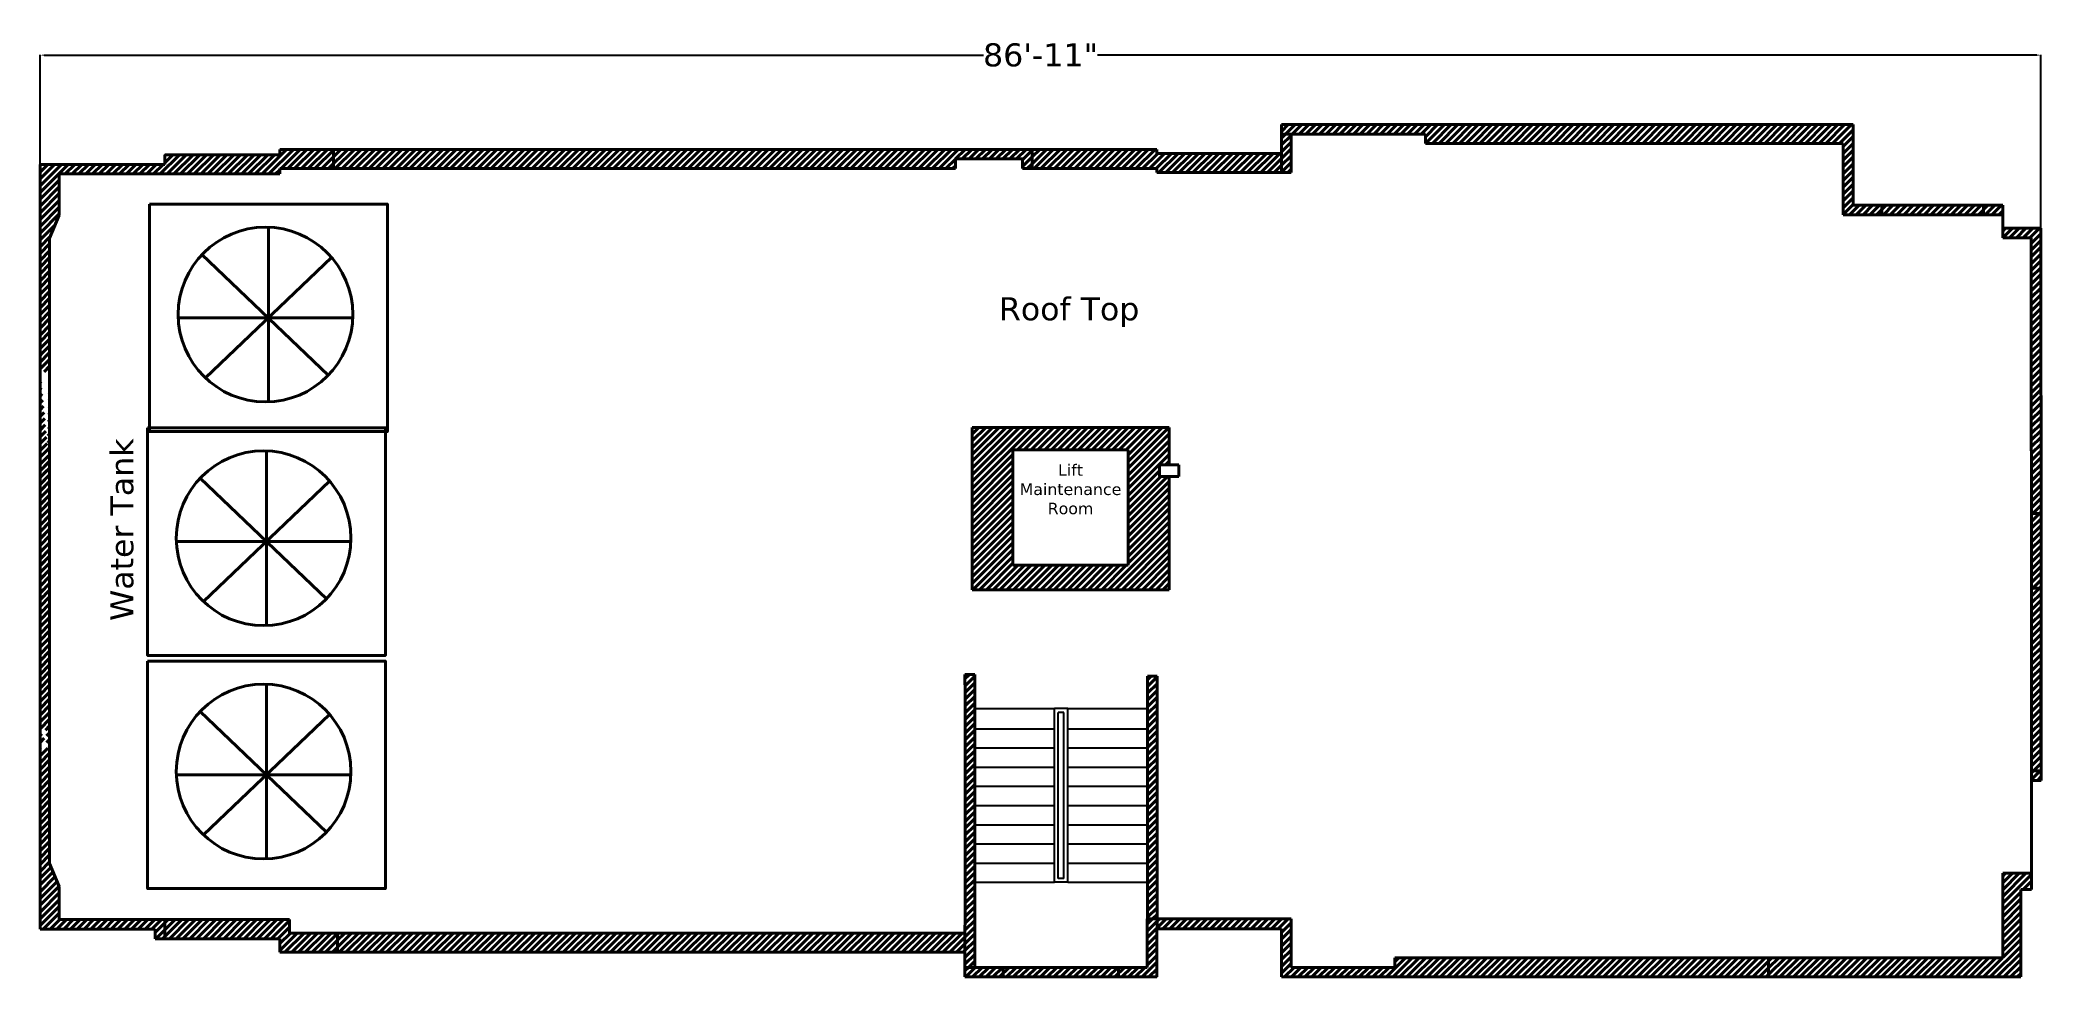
# Model space of a CAD drawing. Header units: inches. Extents: x 95 to 71413, y -8 to 51098.
# Drawn here: x 2818 to 3860, y 525 to 1013 of the extents above; entities that cross this region are included whole.
import ezdxf

# ---------------------------------------------------------------- set-up
doc = ezdxf.new("R2010")
doc.units = ezdxf.units.IN
doc.header["$MEASUREMENT"] = 0
doc.linetypes.add('HIDDEN', pattern=[0.375, 0.25, -0.125])
for name, color, linetype, lineweight in [('dim', 4, 'Continuous', 18), ('Hatch', 202, 'Continuous', 40), ('wall', 7, 'Continuous', 40)]:
    doc.layers.add(name, color=color, linetype=linetype, lineweight=lineweight)
doc.layers.add('STAIR', color=32, linetype='Continuous')
doc.styles.get("Standard").update_dxf_attribs({"font": 'verdana.ttf', "height": 12})
doc.dimstyles.get("Standard").update_dxf_attribs({"dimtxt": 0.18, "dimasz": 2.18, "dimexe": 0.18, "dimexo": 0.0625, "dimgap": 0.09, "dimtad": 0, "dimtih": 1, "dimtoh": 1, "dimdec": 0, "dimzin": 0, "dimdsep": 46, "dimlunit": 4, "dimtxsty": 'Standard', "dimcen": 0.09, "dimadec": 0, "dimazin": 0, "dimtfac": 1, "dimtdec": 0, "dimtofl": 0, "dimtmove": 0, "dimatfit": 3, "dimfxl": 0.18, "dimtolj": 1, "dimtzin": 0, "dimarcsym": 0})

msp = doc.modelspace()

# ---------------------------------------------------------------- texts
at = {"layer": 'wall', "color": 8, "true_color": 0x817e7e, "insert": (3317.4, 878.7), "char_height": 12, "width": 355.466, "attachment_point": 1}
msp.add_mtext('Roof Top', dxfattribs=at)
at = {"layer": 'wall', "color": 8, "true_color": 0x817e7e, "insert": (2854.3, 710.1), "char_height": 12, "width": 184.706, "attachment_point": 1, "rotation": 90}
msp.add_mtext('Water Tank', dxfattribs=at)
at = {"layer": 'wall', "color": 8, "linetype": 'ByBlock', "true_color": 0x817e7e, "insert": (3354.7, 791.7), "char_height": 6, "width": 47, "attachment_point": 2}
msp.add_mtext('Lift\\PMaintenance\\PRoom', dxfattribs=at)

# ---------------------------------------------------------------- blocks, each defined once
blk = doc.blocks.new('*D88')
at = {"layer": 'Defpoints', "color": 0, "transparency": 16777216}
for p in [(2817.7, 1004.8), (2817.7, 947.9), (3860.4, 914.6)]:
    blk.add_point(p, dxfattribs=at)
at = {"layer": 'dim', "color": 0, "lineweight": -2, "transparency": 16777216}
for p, q in [((2817.7, 948), (2817.7, 1004.9)), ((2819.9, 1004.8), (3309.4, 1004.8)), ((3858.3, 1004.8), (3368.7, 1004.8)), ((3860.4, 914.6), (3860.4, 1004.9))]:
    blk.add_line(p, q, dxfattribs=at)
at = {"layer": 'dim', "color": 0, "transparency": 16777216}
for points in [[(2819.9, 1005.1), (2819.9, 1004.4), (2817.7, 1004.8)], [(3858.3, 1005.1), (3858.3, 1004.4), (3860.4, 1004.8)]]:
    blk.add_solid(points, dxfattribs=at)
at = {"layer": 'dim', "color": 0, "transparency": 16777216, "insert": (3339.1, 1004.8), "char_height": 12, "attachment_point": 5}
blk.add_mtext('\\A1;86\'-11"', dxfattribs=at)

# ---------------------------------------------------------------- dimensions: what is measured, and where the dimension line sits
at = {"layer": 'dim'}
dim = msp.add_linear_dim(base=(2817.7, 1004.8), p1=(3860.4, 914.6), p2=(2817.7, 947.9), dimstyle='Standard', dxfattribs=at)
dim.commit()
dim.dimension.update_dxf_attribs({"geometry": '*D88', "text_midpoint": (3339.1, 1004.8)})

# ---------------------------------------------------------------- hatches: boundary and pattern name
at = {"layer": 'Hatch'}
h = msp.add_hatch(dxfattribs=at)
h.set_pattern_fill('LINE', color=256, scale=20, angle=45, style=0)
h.paths.add_polyline_path([(3469.7, 963.6), (3464.7, 963.6), (3464.7, 943.6), (3469.7, 943.6)])
h.paths.add_polyline_path([(3762.5, 968.6), (3732.5, 968.6), (3718.5, 968.6), (3629, 968.6), (3624, 968.6), (3539.7, 968.6), (3464.7, 968.6), (3464.7, 963.6), (3469.7, 963.6), (3523.7, 963.6), (3539.7, 963.6), (3539.7, 958.8), (3555.5, 958.8), (3757.3, 958.8), (3757.3, 921.6), (3762.5, 921.6), (3777.5, 921.6), (3777.5, 926.6), (3762.5, 926.6)])
h = msp.add_hatch(dxfattribs=at)
h.set_pattern_fill('LINE', color=256, scale=20, angle=45, style=0)
h.paths.add_polyline_path([(2827.7, 942.9), (2882.7, 942.9), (2942.7, 942.9), (2942.7, 945.7), (2965.7, 945.7), (2970.7, 945.7), (2970.7, 955.7), (2942.7, 955.7), (2942.7, 952.9), (2882.7, 952.9), (2882.7, 947.9), (2877.7, 947.9), (2817.7, 947.9), (2817.7, 921.5), (2817.7, 909.5), (2817.7, 849.5), (2822.7, 849.5), (2822.7, 909.5), (2827.7, 921.5)])
h.paths.add_polyline_path([(2827.7, 571.8), (2822.7, 583.8), (2822.7, 643.8), (2817.7, 643.8), (2817.7, 583.8), (2817.7, 571.8), (2817.7, 549.6), (2877.7, 549.6), (2877.7, 544.6), (2882.7, 544.6), (2882.7, 554.6), (2827.7, 554.6)])
h.paths.add_polyline_path([(2947.7, 554.6), (2942.7, 554.6), (2882.7, 554.6), (2882.7, 544.6), (2942.7, 544.6), (2942.7, 537.6), (2972.7, 537.6), (2972.7, 547.6), (2947.7, 547.6)])
h.paths.add_polyline_path([(3334.7, 955.7), (3289.7, 955.7), (3241.3, 955.7), (3021.4, 955.7), (2995.7, 955.7), (2970.7, 955.7), (2970.7, 945.7), (2995.7, 945.7), (3148.7, 945.7), (3289.7, 945.7), (3294.7, 945.7), (3294.7, 950.7), (3329.7, 950.7), (3329.7, 945.7), (3334.7, 945.7)])
h = msp.add_hatch(dxfattribs=at)
h.set_pattern_fill('LINE', color=256, scale=20, angle=45, style=0)
h.paths.add_polyline_path([(3464.7, 953.6), (3459.7, 953.6), (3399.7, 953.6), (3399.7, 955.7), (3394.7, 955.7), (3334.7, 955.7), (3334.7, 945.7), (3394.7, 945.7), (3399.7, 945.7), (3399.7, 943.6), (3459.7, 943.6), (3464.7, 943.6)])
h = msp.add_hatch(dxfattribs=at)
h.set_pattern_fill('LINE', color=256, scale=20, angle=45, style=0)
h.paths.add_polyline_path([(3830.5, 926.6), (3777.5, 926.6), (3777.5, 921.6), (3830.5, 921.6)])
h.paths.add_polyline_path([(3840.5, 926.6), (3830.5, 926.6), (3830.5, 921.6), (3840.5, 921.6)])
h.paths.add_polyline_path([(3860.4, 914.6), (3855.5, 914.6), (3840.5, 914.6), (3840.5, 909.6), (3850.5, 909.6), (3855.4, 909.6), (3855.4, 854.3), (3855.4, 806.1), (3855.4, 801.1), (3855.5, 796.1), (3855.5, 766.1), (3860.5, 766.1), (3860.5, 796.1), (3860.5, 801.1), (3860.4, 854.3)])
h = msp.add_hatch(dxfattribs=at)
h.set_pattern_fill('LINE', color=256, scale=20, angle=45, style=0)
h.paths.add_polyline_path([(2822.7, 653.3), (2822.7, 789.3), (2822.7, 839.9), (2817.7, 839.9), (2817.7, 653.3)], flags=17)
edge = h.paths.add_edge_path()
edge.add_line((2822.7, 653.3), (2822.7, 789.3))
edge.add_line((2817.7, 653.3), (2822.7, 653.3))
edge.add_line((2817.7, 839.9), (2817.7, 653.3))
edge.add_line((2817.7, 839.9), (2817.7, 849.5))
edge.add_line((2817.7, 849.5), (2822.7, 849.5))
edge.add_line((2822.7, 849.5), (2822.7, 839.9))
edge.add_line((2822.7, 839.9), (2822.7, 789.3))
edge = h.paths.add_edge_path(flags=17)
edge.add_line((2817.7, 839.9), (2822.7, 839.9))
edge.add_line((2822.7, 849.5), (2822.7, 839.9))
edge.add_line((2817.7, 849.5), (2822.7, 849.5))
edge.add_line((2817.7, 839.9), (2817.7, 849.5))
edge = h.paths.add_edge_path()
edge.add_line((2817.7, 653.3), (2817.7, 643.8))
edge.add_line((2822.7, 643.8), (2822.7, 653.3))
edge.add_line((2817.7, 643.8), (2822.7, 643.8))
h = msp.add_hatch(dxfattribs=at)
h.set_pattern_fill('LINE', color=256, scale=20, angle=45, style=0)
edge = h.paths.add_edge_path()
edge.add_line((2822.7, 849.5), (2822.7, 839.9))
edge.add_line((2817.7, 839.9), (2817.7, 849.5))
h = msp.add_hatch(dxfattribs=at)
h.set_pattern_fill('LINE', color=256, scale=20, angle=45, style=0)
edge = h.paths.add_edge_path()
edge.add_line((2822.7, 653.3), (2822.7, 789.3))
edge.add_line((2817.7, 839.9), (2817.7, 653.3))
h = msp.add_hatch(dxfattribs=at)
h.set_pattern_fill('LINE', color=256, scale=20, angle=45, style=0)
edge = h.paths.add_edge_path()
edge.add_line((2822.7, 839.9), (2822.7, 789.3))
edge.add_line((2817.7, 839.9), (2817.7, 653.3))
h = msp.add_hatch(dxfattribs=at)
h.set_pattern_fill('LINE', color=256, scale=20, angle=45, style=0)
h.paths.add_polyline_path([(3406.1, 780.4), (3406.1, 785.4), (3401.1, 785.4), (3401.1, 791.4), (3406.1, 791.4), (3406.1, 810.9), (3394.4, 810.9), (3309.4, 810.9), (3303.5, 810.9), (3303.5, 796.4), (3303.5, 779.6), (3303.5, 726.4), (3406.1, 726.4), (3406.1, 736.4)])
h.paths.add_polyline_path([(3384.7, 739.2), (3372.7, 739.2), (3336.7, 739.2), (3324.7, 739.2), (3324.7, 799.2), (3341.2, 799.2), (3384.7, 799.2)], flags=16)
h.paths.add_polyline_path([(3326.9, 762.1), (3382.1, 762.1), (3382.1, 795.2), (3326.9, 795.2)], flags=8)
h = msp.add_hatch(dxfattribs=at)
h.set_pattern_fill('LINE', color=256, scale=20, angle=45, style=0)
h.paths.add_polyline_path([(3860.5, 766.1), (3855.5, 766.1), (3855.5, 727.1), (3860.5, 727.1)])
h.paths.add_polyline_path([(3860.5, 692.1), (3860.5, 697.1), (3860.5, 727.1), (3855.5, 727.1), (3855.5, 632.1), (3860.5, 632.1)])
h.paths.add_polyline_path([(3860.5, 632.1), (3855.5, 632.1), (3855.5, 627.1), (3860.5, 627.1)])
h = msp.add_hatch(dxfattribs=at)
h.set_pattern_fill('LINE', color=256, scale=20, angle=45, style=0)
h.paths.add_polyline_path([(3304.8, 671.2), (3304.8, 682.2), (3299.7, 682.2), (3299.8, 671.2), (3299.8, 571.1), (3299.8, 556.1), (3299.7, 547.6), (3299.7, 529.7), (3304.8, 529.7), (3304.8, 556.1), (3304.8, 571.1)])
h = msp.add_hatch(dxfattribs=at)
h.set_pattern_fill('LINE', color=256, scale=20, angle=45, style=0)
h.paths.add_polyline_path([(3399.8, 676.4), (3399.8, 681.4), (3394.8, 681.4), (3394.8, 556.2), (3394.8, 554.9), (3399.8, 554.9), (3399.8, 556), (3399.8, 571)])
h = msp.add_hatch(dxfattribs=at)
h.set_pattern_fill('LINE', color=256, scale=20, angle=45, style=0)
h.paths.add_polyline_path([(3849.9, 570.2), (3855.5, 570.2), (3855.5, 577.4), (3855.5, 578.7), (3840.5, 578.7), (3840.5, 534.7), (3718.5, 534.7), (3718.5, 524.7), (3732.5, 524.7), (3840.5, 524.7), (3849.9, 524.7)])
h = msp.add_hatch(dxfattribs=at)
h.set_pattern_fill('LINE', color=256, scale=20, angle=45, style=0)
h.paths.add_polyline_path([(3319.7, 529.7), (3304.7, 529.7), (3299.7, 529.7), (3299.7, 524.7), (3319.7, 524.7)])
h.paths.add_polyline_path([(3379.7, 529.7), (3319.7, 529.7), (3319.7, 524.7), (3379.7, 524.7)])
h.paths.add_polyline_path([(3399.7, 549.7), (3459.7, 549.7), (3464.7, 549.7), (3464.7, 529.7), (3464.7, 524.7), (3539.7, 524.7), (3624, 524.7), (3629, 524.7), (3718.5, 524.7), (3718.5, 534.7), (3523.7, 534.7), (3523.7, 529.7), (3469.7, 529.7), (3469.7, 549.7), (3469.7, 554.9), (3394.7, 554.9), (3394.7, 529.7), (3379.7, 529.7), (3379.7, 524.7), (3399.7, 524.7)])
h = msp.add_hatch(dxfattribs=at)
h.set_pattern_fill('LINE', color=256, scale=20, angle=45, style=0)
h.paths.add_polyline_path([(3299.7, 547.6), (3150.7, 547.6), (2972.7, 547.6), (2972.7, 537.6), (2997.7, 537.6), (3150.7, 537.6), (3299.7, 537.6)])

# ---------------------------------------------------------------- linework, layer by layer
at = {"layer": 'STAIR', "color": 7}
for p, q in [((3304.8, 664.5), (3346.3, 664.5)), ((3346.3, 574), (3346.3, 664.5)), ((3353.3, 664.5), (3346.3, 664.5)), ((3348.3, 576), (3348.3, 662.5)), ((3351.3, 662.5), (3348.3, 662.5)), ((3351.3, 576), (3351.3, 662.5)), ((3353.3, 664.5), (3394.8, 664.5)), ((3353.3, 574), (3353.3, 664.5)), ((3304.8, 654), (3346.3, 654)), ((3353.3, 654), (3394.8, 654)), ((3304.8, 644), (3346.3, 644)), ((3353.3, 644), (3394.8, 644)), ((3304.8, 634), (3346.3, 634)), ((3353.3, 634), (3394.8, 634)), ((3304.8, 624), (3346.3, 624)), ((3353.3, 624), (3394.8, 624)), ((3304.8, 614), (3346.3, 614)), ((3353.3, 614), (3394.8, 614)), ((3304.8, 604), (3346.3, 604)), ((3353.3, 604), (3394.8, 604)), ((3304.8, 594), (3346.3, 594)), ((3304.8, 584), (3346.3, 584)), ((3353.3, 594), (3394.8, 594)), ((3353.3, 584), (3394.8, 584)), ((3304.8, 574), (3346.3, 574)), ((3353.3, 574), (3346.3, 574)), ((3351.3, 576), (3348.3, 576)), ((3353.3, 574), (3394.8, 574))]:
    msp.add_line(p, q, dxfattribs=at)
at = {"layer": 'wall'}
for p, q in [((3464.7, 968.6), (3539.7, 968.6)), ((3464.7, 963.6), (3464.7, 968.6)), ((3464.7, 943.6), (3464.7, 963.6)), ((3464.7, 963.6), (3523.7, 963.6)), ((3469.7, 943.6), (3469.7, 963.6)), ((3539.7, 968.6), (3624, 968.6)), ((3624, 968.6), (3629, 968.6)), ((3629, 968.6), (3718.5, 968.6)), ((3732.5, 968.6), (3718.5, 968.6)), ((2942.7, 952.9), (2882.7, 952.9)), ((2970.7, 955.7), (2942.7, 955.7)), ((2970.7, 945.7), (2970.7, 955.7)), ((2995.7, 955.7), (2970.7, 955.7)), ((3021.4, 955.7), (2995.7, 955.7)), ((3241.3, 955.7), (3289.7, 955.7)), ((3334.7, 955.7), (3289.7, 955.7)), ((3329.7, 950.7), (3294.7, 950.7)), ((3329.7, 945.7), (3329.7, 950.7)), ((3334.7, 945.7), (3334.7, 955.7)), ((3394.7, 955.7), (3399.7, 955.7)), ((3399.7, 953.6), (3459.7, 953.6)), ((2877.7, 947.9), (2817.7, 947.9)), ((2817.7, 921.5), (2817.7, 947.9)), ((2882.7, 942.9), (2827.7, 942.9)), ((2827.7, 921.5), (2827.7, 942.9)), ((2942.7, 942.9), (2882.7, 942.9)), ((2970.7, 945.7), (2965.7, 945.7)), ((2970.7, 945.7), (2995.7, 945.7)), ((3289.7, 945.7), (3148.7, 945.7)), ((3334.7, 945.7), (3329.7, 945.7)), ((3394.7, 945.7), (3334.7, 945.7)), ((3399.7, 943.6), (3459.7, 943.6)), ((3459.7, 943.6), (3469.7, 943.6)), ((3762.5, 926.6), (3777.5, 926.6)), ((3762.5, 921.6), (3777.5, 921.6)), ((3777.5, 921.6), (3777.5, 926.6)), ((3777.5, 926.6), (3830.5, 926.6)), ((3777.5, 921.6), (3830.5, 921.6)), ((3830.5, 926.6), (3840.5, 926.6)), ((3830.5, 921.6), (3830.5, 926.6)), ((3830.5, 921.6), (3840.5, 921.6)), ((3840.5, 921.6), (3840.5, 926.6)), ((2817.7, 909.5), (2817.7, 849.5)), ((2822.7, 909.5), (2822.7, 849.5)), ((3840.5, 914.6), (3855.5, 914.6)), ((3840.5, 909.6), (3850.5, 909.6)), ((2817.7, 839.9), (2817.7, 849.5)), ((2822.7, 849.5), (2822.7, 839.9)), ((2817.7, 839.9), (2817.7, 653.3)), ((3309.4, 810.9), (3394.4, 810.9)), ((3324.7, 799.2), (3324.7, 739.2)), ((3324.7, 799.2), (3384.7, 799.2)), ((3324.7, 799.2), (3341.2, 799.2)), ((3384.7, 799.2), (3384.7, 739.2)), ((3855.5, 766.1), (3855.5, 796.1)), ((3860.5, 801.1), (3860.5, 796.1)), ((3860.5, 766.1), (3860.5, 796.1)), ((3401.1, 785.4), (3401.1, 791.4)), ((3401.1, 791.4), (3411.1, 791.4)), ((3401.1, 785.4), (3411.1, 785.4)), ((3411.1, 791.4), (3411.1, 785.4)), ((3303.5, 779.6), (3303.5, 726.4)), ((3406.1, 736.4), (3406.1, 780.4)), ((3860.5, 766.1), (3855.5, 766.1)), ((3860.5, 727.1), (3860.5, 766.1)), ((3324.7, 739.2), (3336.7, 739.2)), ((3372.7, 739.2), (3336.7, 739.2)), ((3372.7, 739.2), (3384.7, 739.2)), ((3860.5, 727.1), (3855.5, 727.1)), ((3860.5, 727.1), (3860.5, 697.1)), ((3860.5, 692.1), (3860.5, 697.1)), ((3394.8, 681.4), (3394.8, 556.2)), ((3860.3, 639.4), (3860.3, 685.4)), ((2817.7, 653.3), (2817.7, 643.8)), ((2822.7, 643.8), (2822.7, 653.3)), ((2817.7, 583.8), (2817.7, 643.8)), ((2822.7, 583.8), (2822.7, 643.8)), ((3855.5, 632.1), (3860.5, 632.1)), ((3855.5, 627.1), (3860.5, 627.1)), ((3855.5, 578.7), (3855.5, 627.1)), ((3860.5, 632.1), (3860.5, 627.1)), ((3840.5, 578.7), (3855.5, 578.7)), ((2817.7, 571.8), (2817.7, 549.6)), ((2827.7, 571.8), (2827.7, 554.6)), ((2882.7, 554.6), (2827.7, 554.6)), ((2942.7, 554.6), (2882.7, 554.6)), ((2882.7, 544.6), (2882.7, 554.6)), ((3394.8, 556.2), (3394.8, 554.9)), ((3399.8, 556), (3399.8, 550.2)), ((2877.7, 549.6), (2817.7, 549.6)), ((2877.7, 544.6), (2877.7, 549.6)), ((2877.7, 544.6), (2882.7, 544.6)), ((2972.7, 547.6), (2972.7, 537.6)), ((3299.7, 547.6), (3150.7, 547.6)), ((3399.7, 549.7), (3459.7, 549.7)), ((3464.7, 529.7), (3464.7, 549.7)), ((3469.7, 549.7), (3469.7, 529.7)), ((2972.7, 537.6), (2942.7, 537.6)), ((2997.7, 537.6), (2972.7, 537.6)), ((3718.5, 534.7), (3718.5, 524.7)), ((3319.7, 529.7), (3379.7, 529.7)), ((3319.7, 524.7), (3379.7, 524.7)), ((3464.7, 529.7), (3464.7, 524.7)), ((3464.7, 524.7), (3539.7, 524.7)), ((3469.7, 529.7), (3523.7, 529.7)), ((3539.7, 524.7), (3624, 524.7)), ((3624, 524.7), (3629, 524.7)), ((3629, 524.7), (3718.5, 524.7)), ((3732.5, 524.7), (3718.5, 524.7))]:
    msp.add_line(p, q, dxfattribs=at)
at = {"layer": 'wall', "color": 0}
for p, q in [((3539.7, 963.6), (3523.7, 963.6)), ((3539.7, 958.8), (3539.7, 963.6)), ((3762.5, 968.6), (3732.5, 968.6)), ((3762.5, 926.6), (3762.5, 968.6)), ((2882.7, 952.9), (2882.7, 947.9)), ((2942.7, 952.9), (2942.7, 955.7)), ((3021.4, 955.7), (3241.3, 955.7)), ((3294.7, 945.7), (3294.7, 950.7)), ((3399.7, 953.6), (3399.7, 955.7)), ((3459.7, 953.6), (3464.7, 953.6)), ((3555.5, 958.8), (3539.7, 958.8)), ((3555.5, 958.8), (3757.3, 958.8)), ((3757.3, 958.8), (3757.3, 921.6)), ((2882.7, 947.9), (2877.7, 947.9)), ((2942.7, 942.9), (2942.7, 945.7)), ((2942.7, 945.7), (2965.7, 945.7)), ((2995.7, 945.7), (3148.7, 945.7)), ((3289.7, 945.7), (3294.7, 945.7)), ((3399.7, 945.7), (3394.7, 945.7)), ((3399.7, 943.6), (3399.7, 945.7)), ((2817.7, 909.5), (2817.7, 921.5)), ((2822.7, 909.5), (2827.7, 921.5)), ((3757.3, 921.6), (3762.5, 921.6)), ((3840.5, 909.6), (3840.5, 921.6)), ((3855.4, 909.6), (3850.5, 909.6)), ((3855.4, 854.3), (3855.4, 909.6)), ((3860.4, 914.6), (3855.5, 914.6)), ((3860.4, 854.3), (3860.4, 914.6)), ((3855.4, 806.1), (3855.4, 854.3)), ((3860.5, 801.1), (3860.4, 854.3)), ((2822.7, 839.9), (2822.7, 789.3)), ((3855.4, 806.1), (3855.4, 801.1)), ((3303.5, 779.6), (3303.5, 796.4)), ((3855.5, 796.1), (3855.4, 801.1)), ((2822.7, 653.3), (2822.7, 789.3)), ((3406.1, 780.4), (3406.1, 785.4)), ((3855.5, 766.1), (3855.5, 727.1)), ((3406.1, 726.4), (3406.1, 736.4)), ((3855.5, 727.1), (3855.5, 627.1)), ((3394.8, 681.4), (3399.8, 681.4)), ((3399.8, 681.4), (3399.8, 676.4)), ((3399.8, 571), (3399.8, 673)), ((2817.7, 583.8), (2817.7, 571.8)), ((2827.7, 571.8), (2822.7, 583.8)), ((3840.5, 534.7), (3840.5, 578.7)), ((3855.5, 577.4), (3855.5, 578.7)), ((3855.5, 570.2), (3855.5, 577.4)), ((3299.8, 556.1), (3299.8, 571.1)), ((3304.8, 556.1), (3304.8, 571.1)), ((3399.8, 556), (3399.8, 571)), ((3849.9, 524.7), (3849.9, 570.2)), ((3849.9, 570.2), (3855.5, 570.2)), ((2942.7, 554.6), (2947.7, 554.6)), ((2947.7, 554.6), (2947.7, 547.6)), ((3394.7, 529.7), (3394.7, 554.9)), ((3394.7, 554.9), (3469.7, 554.9)), ((3469.7, 554.9), (3469.7, 549.7)), ((2942.7, 544.6), (2942.7, 537.6)), ((3150.7, 547.6), (2947.7, 547.6)), ((3464.7, 549.7), (3459.7, 549.7)), ((3150.7, 537.6), (2997.7, 537.6)), ((3523.7, 534.7), (3523.7, 529.7)), ((3523.7, 534.7), (3840.5, 534.7)), ((3304.7, 529.7), (3299.7, 529.7)), ((3732.5, 524.7), (3840.5, 524.7)), ((3840.5, 524.7), (3849.9, 524.7))]:
    msp.add_line(p, q, dxfattribs=at)
at = {"layer": 'wall', "linetype": 'HIDDEN'}
for p, q in [((3334.7, 955.7), (3394.7, 955.7)), ((3860.5, 692.1), (3860.5, 632.1)), ((2882.7, 544.6), (2942.7, 544.6)), ((3150.7, 537.6), (3299.7, 537.6))]:
    msp.add_line(p, q, dxfattribs=at)
at = {"layer": 'wall', "color": 170, "linetype": 'ByBlock'}
for p, q in [((2998.7, 927.2), (2874.7, 927.2)), ((2936.7, 915.2), (2936.7, 824.2)), ((2902.1, 901), (2967.9, 838.1)), ((2903.9, 836.7), (2969.6, 899.4)), ((2889.7, 868), (2980.7, 868)), ((2997.7, 810.7), (2873.7, 810.7)), ((2935.7, 798.7), (2935.7, 707.7)), ((2901.1, 784.5), (2966.9, 721.6)), ((2902.9, 720.2), (2968.6, 782.9)), ((2888.7, 751.5), (2979.7, 751.5)), ((2997.7, 689.2), (2873.7, 689.2)), ((2935.7, 677.2), (2935.7, 586.2)), ((2901.1, 663), (2966.9, 600.1)), ((2902.9, 598.7), (2968.6, 661.4)), ((2888.7, 630), (2979.7, 630))]:
    msp.add_line(p, q, dxfattribs=at)
at = {"layer": 'wall', "color": 0, "linetype": 'ByBlock'}
for p, q in [((3303.5, 796.4), (3303.5, 810.9)), ((3303.5, 810.9), (3309.4, 810.9)), ((3394.4, 810.9), (3406.1, 810.9)), ((3406.1, 810.9), (3406.1, 791.4)), ((3303.5, 726.4), (3406.1, 726.4)), ((3304.8, 682.2), (3299.7, 682.2)), ((3299.8, 671.2), (3299.7, 682.2)), ((3304.8, 671.2), (3304.8, 682.2)), ((3299.7, 547.6), (3299.8, 556.1)), ((3304.8, 556.1), (3304.8, 529.7))]:
    msp.add_line(p, q, dxfattribs=at)
at = {"layer": 'wall', "color": 7}
for p, q in [((3299.8, 671.2), (3299.8, 571.1)), ((3304.8, 571.1), (3304.8, 671.2)), ((3394.8, 556.2), (3394.8, 671.2)), ((3399.8, 571), (3399.8, 676.4)), ((3299.7, 547.6), (3299.7, 524.7)), ((3399.7, 524.7), (3399.7, 549.7)), ((3399.7, 549.7), (3399.7, 549.7)), ((3299.7, 524.7), (3319.7, 524.7)), ((3304.7, 529.7), (3319.7, 529.7)), ((3313.7, 529.7), (3304.7, 529.7)), ((3319.7, 529.7), (3319.7, 524.7)), ((3379.7, 529.7), (3379.7, 524.7)), ((3379.7, 529.7), (3394.7, 529.7)), ((3379.7, 524.7), (3399.7, 524.7))]:
    msp.add_line(p, q, dxfattribs=at)
at = {"layer": 'wall', "color": 170, "linetype": 'ByBlock'}
for points in [[(2874.7, 927.2), (2998.7, 927.2), (2998.7, 808.7), (2874.7, 808.7)], [(2873.7, 810.7), (2997.7, 810.7), (2997.7, 692.2), (2873.7, 692.2)], [(2873.7, 689.2), (2997.7, 689.2), (2997.7, 570.7), (2873.7, 570.7)]]:
    msp.add_lwpolyline(points, close=True, dxfattribs=at)
for centre in [(2935.2, 869.7), (2934.2, 753.2), (2934.2, 631.7)]:
    msp.add_circle(centre, 45.5, dxfattribs=at)

msp.set_redraw_order([(e.dxf.handle, doc.entitydb.next_handle()) for e in msp.query("TEXT MTEXT ATTDEF DIMENSION ARC_DIMENSION")])  # texts and dimensions are drawn at this point

doc.saveas('drawing.dxf')
